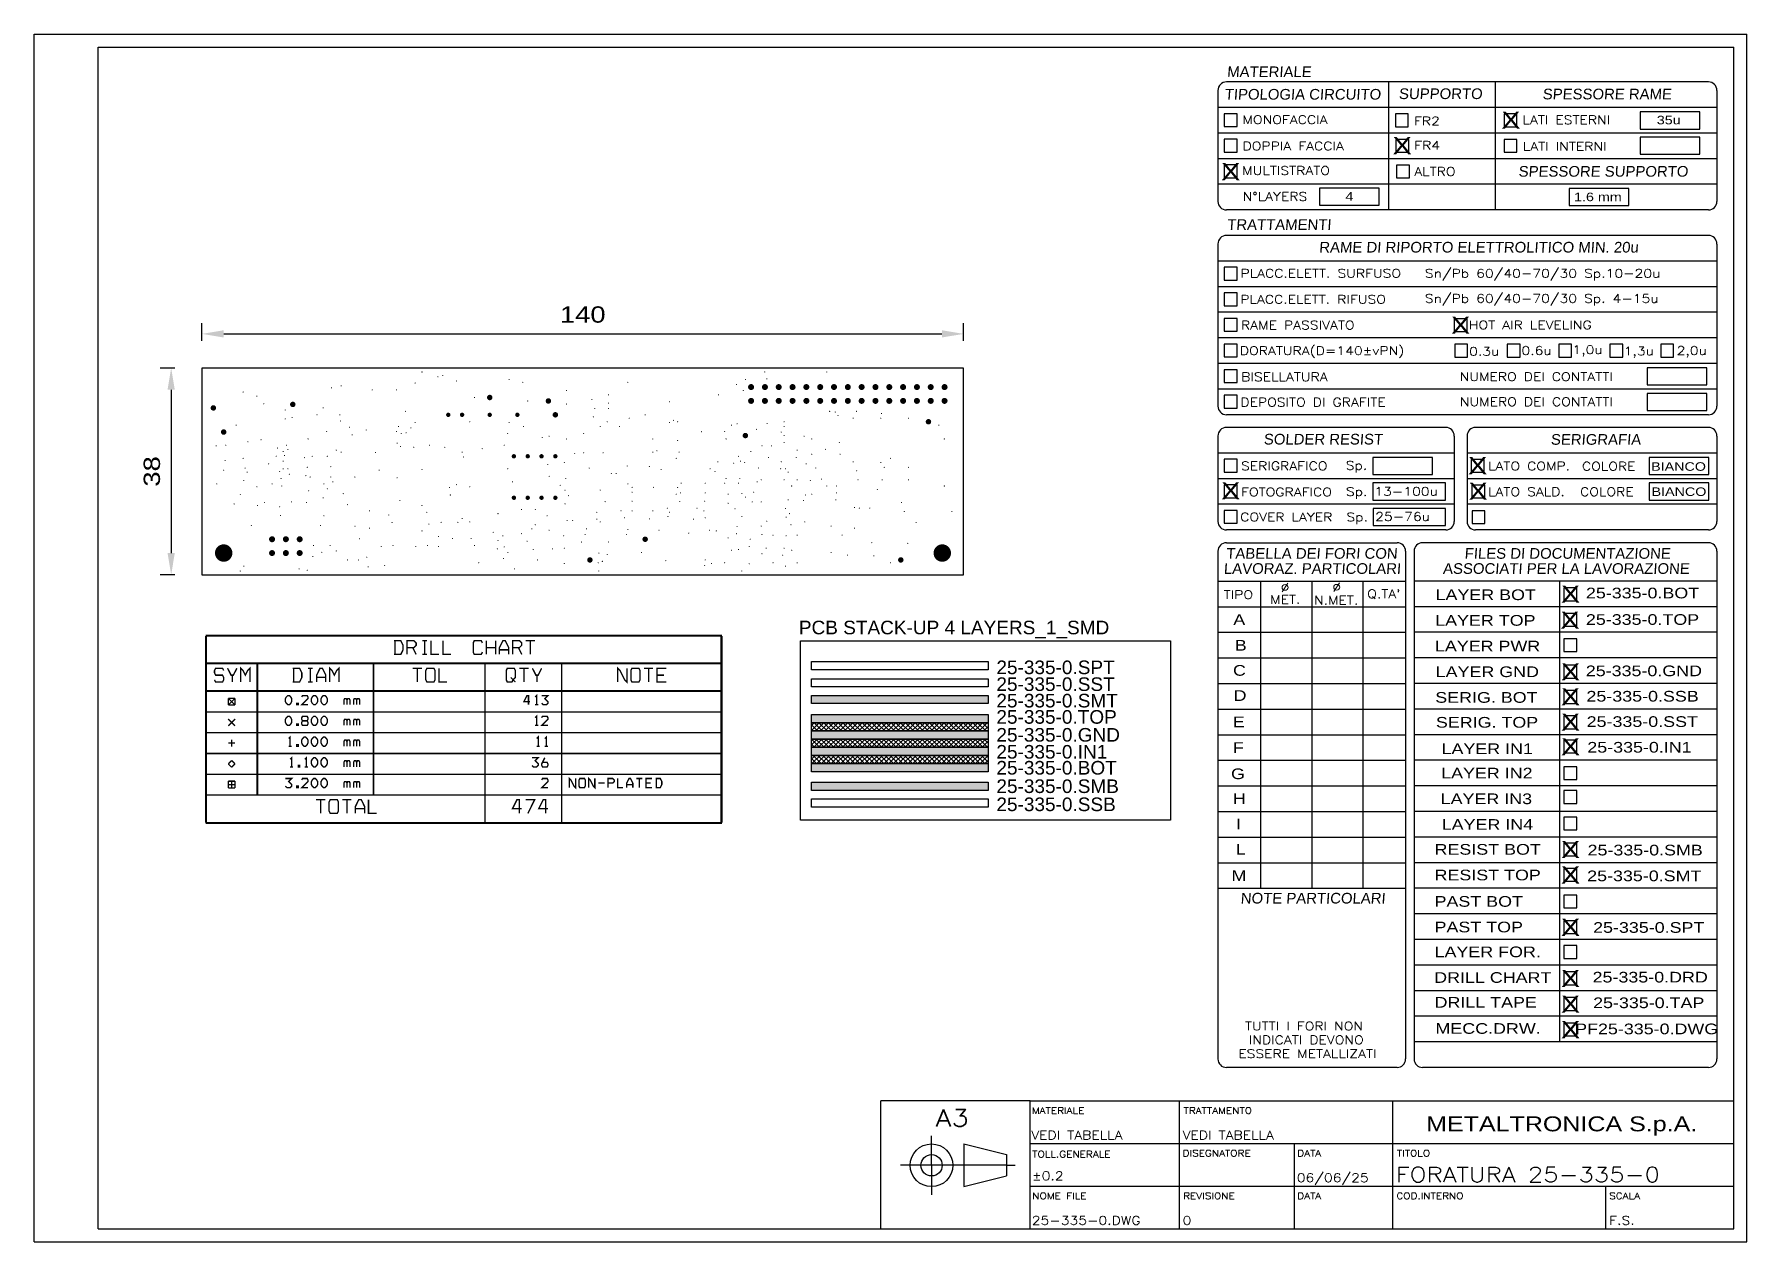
# Paper-space layout 'Layout1' of a CAD drawing. Extents: x 0 to 402, y 0 to 283.
# The model-space entities are those that its viewports show. They can reach past a viewport. Long polylines and large blocks are cut down to what shows.
import ezdxf
from ezdxf.enums import TextEntityAlignment as Align

# ---------------------------------------------------------------- set-up
doc = ezdxf.new("R2010")
doc.units = 0
doc.header["$LTSCALE"] = 10
doc.header["$MEASUREMENT"] = 0
doc.layers.get('0').update_dxf_attribs({"linetype": 'CONTINUOUS'})
doc.layers.get('Defpoints').update_dxf_attribs({"linetype": 'CONTINUOUS'})
for name, color, linetype in [('25-335-0_DRD', 7, 'CONTINUOUS'), ('ATTRIBUTI', 7, 'CONTINUOUS'), ('CARTIGLIO', 7, 'CONTINUOUS'), ('OGGETTO', 7, 'CONTINUOUS'), ('QUOTE', 6, 'CONTINUOUS'), ('TABELLA', 7, 'CONTINUOUS'), ('THRUHOLE_NPT', 8, 'CONTINUOUS'), ('THRUHOLE_TAP', 15, 'CONTINUOUS'), ('VIEWPORT', 7, 'CONTINUOUS')]:
    doc.layers.add(name, color=color, linetype=linetype)
doc.layers.get('VIEWPORT').off()
doc.styles.add('ROMANS', font='romans', dxfattribs={"height": 4})
doc.styles.add('STILE25', font='arial.ttf', dxfattribs={"width": 1.2, "height": 2.5})
doc.styles.add('STILE3', font='arial.ttf', dxfattribs={"width": 1.2, "height": 3})
doc.styles.add('STILE35', font='arial.ttf', dxfattribs={"width": 1.2, "height": 3.5})
doc.styles.add('STYLE4', font='arial.ttf', dxfattribs={"width": 1.2, "height": 4})
doc.dimstyles.new('QUOTE', dxfattribs={"dimscale": 0, "dimtxt": 3, "dimasz": 4, "dimexe": 2, "dimexo": 5, "dimgap": 2, "dimtad": 1, "dimdec": 1, "dimzin": 13, "dimdsep": 46, "dimtxsty": 'STILE3', "dimcen": 0, "dimclrt": 7, "dimadec": 0, "dimazin": 0, "dimtfac": 0.666667, "dimtdec": 1, "dimtofl": 0, "dimtmove": 2, "dimatfit": 3, "dimfxl": 0, "dimtolj": 1, "dimtzin": 13, "dimarcsym": 0})

psp = doc.layouts.get("Layout1")

msp = doc.modelspace()

# ---------------------------------------------------------------- texts
at = {"layer": 'OGGETTO', "style": 'STILE25'}
for s, p in [('PCB STACK-UP 4 LAYERS_1_SMD', (626.23, 713.93)), ('25-335-0.SPT', (662.54, 706.61)), ('25-335-0.SST', (662.54, 703.52)), ('25-335-0.SMT', (662.54, 700.49)), ('25-335-0.TOP', (662.54, 697.5)), ('25-335-0.GND', (662.54, 694.21)), ('25-335-0.IN1', (662.54, 691.09)), ('25-335-0.BOT', (662.54, 688.16)), ('25-335-0.SMB', (662.54, 684.77)), ('25-335-0.SSB', (662.54, 681.44))]:
    msp.add_text(s, height=2.5, dxfattribs=at).set_placement(p)

# ---------------------------------------------------------------- blocks, each defined once
blk = doc.blocks.new('QD')
at = {"layer": 'ATTRIBUTI', "linetype": 'Continuous'}
blk.add_lwpolyline([(-1.5, 1.5), (-1.5, -1.5), (1.5, -1.5), (1.5, 1.5)], close=True, dxfattribs=at)
blk = doc.blocks.new('TABELLAPCB2')
at = {"layer": 'ATTRIBUTI', "color": 6, "linetype": 'Continuous'}
for p, q in [((116, 239.99), (102, 239.99)), ((102, 239.99), (102, 235.99)), ((116, 235.99), (116, 239.99)), ((102, 235.99), (116, 235.99))]:
    blk.add_line(p, q, dxfattribs=at)
for points in [[(102, 241.91), (116, 241.91), (116, 245.91), (102, 245.91)], [(26.82, 224.03), (40.82, 224.03), (40.82, 228.03), (26.82, 228.03)], [(85.36, 223.98), (99.36, 223.98), (99.36, 227.98), (85.36, 227.98)], [(103.65, 181.96), (117.65, 181.96), (117.65, 185.96), (103.65, 185.96)], [(103.61, 175.96), (117.61, 175.96), (117.61, 179.96), (103.61, 179.96)], [(39.33, 160.95), (53.33, 160.95), (53.33, 164.95), (39.33, 164.95)], [(104.08, 160.96), (118.08, 160.96), (118.08, 164.96), (104.08, 164.96)], [(39.34, 154.96), (56.34, 154.96), (56.34, 158.96), (39.34, 158.96)], [(104.09, 154.96), (118.09, 154.96), (118.09, 158.96), (104.09, 158.96)], [(39.4, 148.96), (56.4, 148.96), (56.4, 152.96), (39.4, 152.96)]]:
    blk.add_lwpolyline(points, close=True, dxfattribs=at)
at = {"layer": 'TABELLA', "color": 1, "linetype": 'Continuous'}
for p, q in [((118, 252.96), (5, 252.96)), ((43, 252.96), (43, 222.96)), ((68, 252.96), (68, 222.96)), ((3, 250.96), (3, 224.96)), ((120, 250.96), (120, 224.96)), ((120, 246.96), (3, 246.96)), ((118, 222.96), (5, 222.96)), ((118, 216.96), (5, 216.96)), ((3, 214.96), (3, 176.96)), ((120, 214.96), (120, 176.96)), ((120, 210.96), (3, 210.96)), ((118, 174.96), (5, 174.96)), ((3, 169.96), (3, 149.96)), ((56.41, 171.96), (5, 171.96)), ((58.41, 169.96), (58.41, 149.96)), ((61.41, 169.96), (61.41, 149.96)), ((118, 171.96), (63.41, 171.96)), ((120, 169.96), (120, 149.96)), ((58.41, 165.96), (3, 165.96)), ((120, 165.96), (61.41, 165.96)), ((56.41, 147.96), (5, 147.96)), ((5, 144.96), (45, 144.96)), ((118, 144.96), (51, 144.96)), ((118, 147.96), (63.41, 147.96)), ((3, 142.96), (3, 111.96)), ((47, 142.96), (47, 23.96)), ((49, 142.96), (49, 23.96)), ((120, 142.96), (120, 23.96)), ((3, 135.96), (47, 135.96)), ((120, 135.96), (49, 135.96)), ((3, 111.96), (3, 108.96)), ((3, 108.96), (3, 66.96)), ((3, 66.96), (3, 63.96)), ((3, 63.96), (47, 63.96)), ((3, 63.96), (3, 23.96)), ((45, 21.96), (5, 21.96)), ((118, 21.96), (51, 21.96))]:
    blk.add_line(p, q, dxfattribs=at)
at = {"layer": 'TABELLA', "color": 6, "linetype": 'Continuous'}
for p, q in [((120, 240.96), (3, 240.96)), ((120, 234.96), (3, 234.96)), ((120, 228.96), (3, 228.96)), ((120, 204.96), (3, 204.96)), ((120, 198.96), (3, 198.96)), ((120, 192.96), (3, 192.96)), ((120, 186.96), (3, 186.96)), ((120, 180.96), (3, 180.96)), ((58.41, 159.96), (3, 159.96)), ((120, 159.96), (61.41, 159.96)), ((58.41, 153.96), (3, 153.96)), ((120, 153.96), (61.41, 153.96)), ((13, 135.96), (13, 63.96)), ((25, 135.96), (25, 63.96)), ((37, 135.96), (37, 63.96)), ((83.05, 135.96), (83.05, 27.96)), ((3, 129.96), (47, 129.96)), ((120, 129.96), (49, 129.96)), ((3, 123.96), (47, 123.96)), ((120, 123.96), (49, 123.96)), ((3, 117.96), (47, 117.96)), ((120, 117.96), (49, 117.96)), ((3, 111.96), (47, 111.96)), ((120, 111.96), (49, 111.96)), ((3, 105.96), (47, 105.96)), ((120, 105.96), (49, 105.96)), ((3, 99.96), (47, 99.96)), ((120, 99.96), (49, 99.96)), ((3, 93.96), (47, 93.96)), ((120, 93.96), (49, 93.96)), ((3, 87.96), (47, 87.96)), ((120, 87.96), (49, 87.96)), ((3, 81.96), (47, 81.96)), ((120, 81.96), (49, 81.96)), ((3, 75.96), (47, 75.96)), ((120, 75.96), (49, 75.96)), ((3, 69.96), (47, 69.96)), ((120, 69.96), (49, 69.96)), ((120, 63.96), (49, 63.96)), ((120, 57.96), (49, 57.96)), ((120, 51.96), (49, 51.96)), ((120, 45.96), (49, 45.96)), ((120, 39.96), (49, 39.96)), ((120, 33.96), (49, 33.96)), ((120, 27.96), (49, 27.96))]:
    blk.add_line(p, q, dxfattribs=at)
at = {"layer": 'TABELLA', "color": 1, "linetype": 'Continuous'}
for centre, start, end in [((5, 250.96), 90, 180), ((118, 250.96), 0, 90), ((5, 224.96), 180, 270), ((118, 224.96), 270, 0), ((5, 214.96), 90, 180), ((118, 214.96), 0, 90), ((5, 176.96), 180, 270), ((118, 176.96), 270, 0), ((5, 169.96), 90, 180), ((56.41, 169.96), 0, 90), ((63.41, 169.96), 90, 180), ((118, 169.96), 0, 90), ((5, 149.96), 180, 270), ((56.41, 149.96), 270, 0), ((63.41, 149.96), 180, 270), ((118, 149.96), 270, 0), ((5, 142.96), 90, 180), ((45, 142.96), 0, 90), ((51, 142.96), 90, 180), ((118, 142.96), 0, 90), ((5, 23.96), 180, 270), ((45, 23.96), 270, 0), ((51, 23.96), 180, 270), ((118, 23.96), 270, 0)]:
    blk.add_arc(centre, 2, start, end, dxfattribs=at)
at = {"layer": 'TABELLA', "linetype": 'Continuous'}
for p in [(6, 244), (46.11, 243.96), (71.62, 243.96), (6, 238), (46.25, 237.96), (71.62, 237.96), (6, 232), (46.4, 231.96), (6, 208), (6, 202), (6, 196), (59.91, 195.96), (6, 190), (60.05, 189.96), (72.34, 189.96), (84.42, 189.96), (96.42, 189.96), (108.34, 189.96), (6, 184), (6, 178), (6, 163), (63.9, 162.96), (6, 157), (64.05, 156.96), (6, 151), (64.11, 150.96), (85.62, 132.85), (85.62, 126.9), (85.62, 120.96), (85.62, 114.74), (85.62, 108.8), (85.62, 102.85), (85.62, 97.18), (85.62, 90.93), (85.62, 85.36), (85.62, 79.15), (85.62, 73.07), (85.62, 67.12), (85.62, 60.86), (85.62, 54.86), (85.62, 49.03), (85.62, 42.85), (85.62, 36.85), (85.62, 30.87)]:
    blk.add_blockref('QD', p, dxfattribs=at)
at = {"layer": 'ATTRIBUTI', "linetype": 'Continuous', "width": 1.2, "flags": 8}
for tag, height, style, p in [('X', 4, 'STYLE4', (6.1, 244.01)), ('X', 4, 'STYLE4', (71.7, 244.01)), ('VAL', 2, 'STILE25', (108.7, 244.01)), ('X', 4, 'STYLE4', (6, 237.91)), ('X', 4, 'STYLE4', (46.2, 238.01)), ('VAL', 2, 'STILE25', (92.09, 226)), ('X', 4, 'STYLE4', (6, 208.01)), ('X', 4, 'STYLE4', (6, 163.01)), ('X', 4, 'STYLE4', (63.9, 163.01)), ('VAL', 2, 'STILE25', (46.4, 163.01)), ('COL', 2, 'STILE25', (111, 162.81))]:
    blk.add_attdef(tag, text='', height=height, dxfattribs=dict(at, style=style)).set_placement(p, align=Align.MIDDLE_CENTER)
at = {"layer": 'ATTRIBUTI', "linetype": 'Continuous', "width": 1.2}
for tag, height, style, p in [('X', 4, 'STYLE4', (46.1, 244.01)), ('X', 4, 'STYLE4', (71.6, 238.01)), ('VAL', 2, 'STILE25', (108.96, 238.08)), ('X', 4, 'STYLE4', (6, 231.91)), ('X', 4, 'STYLE4', (46.4, 232.01)), ('X', 4, 'STYLE4', (6, 202.01)), ('X', 4, 'STYLE4', (6, 196.01)), ('X', 4, 'STYLE4', (59.9, 195.91)), ('X', 4, 'STYLE4', (6, 190.01)), ('X', 4, 'STYLE4', (60, 189.91)), ('X', 4, 'STYLE4', (72.3, 189.91)), ('X', 4, 'STYLE4', (84.4, 189.91)), ('X', 4, 'STYLE4', (96.4, 190.01)), ('X', 4, 'STYLE4', (108.3, 190.01)), ('X', 4, 'STYLE4', (6, 184.01)), ('NUM', 2, 'STILE25', (110.99, 183.91)), ('X', 4, 'STYLE4', (6, 178.01)), ('NUM', 2, 'STILE25', (111.02, 178.01)), ('X', 4, 'STYLE4', (6, 157.11)), ('X', 4, 'STYLE4', (64, 157.01)), ('BIANCO', 2, 'STILE25', (111.1, 156.91)), ('X', 4, 'STYLE4', (6, 151.01)), ('X', 4, 'STYLE4', (85.68, 132.91)), ('CSXXXR1.BOT', 2.5, 'STILE25', (102.56, 133.16)), ('X', 4, 'STYLE4', (85.54, 126.83)), ('DIA', 2.5, 'STILE25', (19.2, 127.01)), ('DIA', 2.5, 'STILE25', (31.1, 126.91)), ('QTA', 2.5, 'STILE25', (42.1, 126.91)), ('CSXXXR1.TOP', 2.5, 'STILE25', (102.56, 126.94)), ('DIA', 2.5, 'STILE25', (19.2, 120.91)), ('DIA', 2.5, 'STILE25', (31.1, 121.01)), ('QTA', 2.5, 'STILE25', (42.1, 120.91)), ('X', 4, 'STYLE4', (85.68, 120.88)), ('CSXXXR1.PWR', 2.5, 'STILE25', (103.25, 121)), ('X', 4, 'STYLE4', (85.68, 114.67)), ('DIA', 2.5, 'STILE25', (19.1, 114.91)), ('DIA', 2.5, 'STILE25', (31.1, 114.81)), ('QTA', 2.5, 'STILE25', (42, 114.91)), ('CSXXXR1.GND', 2.5, 'STILE25', (102.89, 114.92)), ('DIA', 2.5, 'STILE25', (19.1, 108.91)), ('DIA', 2.5, 'STILE25', (31.2, 108.91)), ('QTA', 2.5, 'STILE25', (42.1, 108.91)), ('X', 4, 'STYLE4', (85.68, 108.86)), ('CSXXXR1.SSB', 2.5, 'STILE25', (102.57, 108.97)), ('X', 4, 'STYLE4', (85.68, 102.91)), ('DIA', 2.5, 'STILE25', (19, 102.91)), ('DIA', 2.5, 'STILE25', (31.3, 103.11)), ('QTA', 2.5, 'STILE25', (42.3, 102.91)), ('CSXXXR1.SST', 2.5, 'STILE25', (102.5, 103.03)), ('DIA', 2.5, 'STILE25', (19.1, 96.91)), ('DIA', 2.5, 'STILE25', (31.3, 97.11)), ('QTA', 2.5, 'STILE25', (42.2, 97.21)), ('X', 4, 'STYLE4', (85.68, 97.13)), ('CSXXXR1.IN1', 2.5, 'STILE25', (101.84, 97.01)), ('X', 4, 'STYLE4', (85.68, 90.99)), ('CSXXXR1.IN2', 2.5, 'STILE25', (101.79, 91.24)), ('DIA', 2.5, 'STILE25', (19.2, 90.91)), ('DIA', 2.5, 'STILE25', (31.3, 91.01)), ('QTA', 2.5, 'STILE25', (42, 90.91)), ('DIA', 2.5, 'STILE25', (19.2, 84.91)), ('DIA', 2.5, 'STILE25', (31.4, 85.11)), ('QTA', 2.5, 'STILE25', (42, 84.91)), ('X', 4, 'STYLE4', (85.68, 85.58)), ('CSXXXR1.IN3', 2.5, 'STILE25', (101.63, 84.93)), ('X', 4, 'STYLE4', (85.68, 79.23)), ('DIA', 2.5, 'STILE25', (19.1, 78.91)), ('DIA', 2.5, 'STILE25', (31.4, 79.01)), ('QTA', 2.5, 'STILE25', (42.1, 79.01)), ('CSXXXR1.IN4', 2.5, 'STILE25', (101.78, 78.94)), ('DIA', 2.5, 'STILE25', (19.1, 72.91)), ('DIA', 2.5, 'STILE25', (31.3, 73.01)), ('QTA', 2.5, 'STILE25', (41.9, 73.01)), ('X', 4, 'STYLE4', (85.68, 73.02)), ('CSXXXR1.SMB', 2.5, 'STILE25', (103.19, 72.9)), ('DIA', 2.5, 'STILE25', (31.3, 67.11)), ('X', 4, 'STYLE4', (85.68, 67.07)), ('DIA', 2.5, 'STILE25', (19.1, 66.91)), ('QTA', 2.5, 'STILE25', (42, 66.91)), ('CSXXXR1.SMT', 2.5, 'STILE25', (102.97, 66.87)), ('X', 4, 'STYLE4', (85.68, 60.81)), ('CSXXXR1.SPB', 2.5, 'STILE25', (102.72, 60.95)), ('X', 4, 'STYLE4', (85.68, 54.81)), ('CSXXXR1.SMT', 2.5, 'STILE25', (104.02, 54.77)), ('X', 4, 'STYLE4', (85.68, 48.99)), ('CSXXXR1.DRL', 2.5, 'STILE25', (104.09, 48.95)), ('X', 4, 'STYLE4', (85.68, 42.8)), ('CSXXXR1.DRD', 2.5, 'STILE25', (104.36, 43.13)), ('X', 4, 'STYLE4', (85.68, 36.8)), ('CSXXXR1.TAP', 2.5, 'STILE25', (104.02, 37.12)), ('X', 4, 'STYLE4', (85.68, 30.82)), ('CSXXXR1.DWG', 2.5, 'STILE25', (103.53, 31))]:
    blk.add_attdef(tag, text='', height=height, dxfattribs=dict(at, style=style)).set_placement(p, align=Align.MIDDLE_CENTER)
at = {"layer": 'TABELLA', "linetype": 'Continuous', "style": 'STILE25', "oblique": 4}
for s, p in [('MATERIALE', (5.12, 254.07)), ('TIPOLOGIA CIRCUITO', (4.54, 248.8)), ('SUPPORTO', (45.4, 248.93)), ('SPESSORE RAME', (79.1, 248.86)), ('SPESSORE SUPPORTO', (73.45, 230.74)), ('TRATTAMENTI', (5.12, 218.26)), ('RAME DI RIPORTO ELETTROLITICO MIN. 20u', (26.7, 212.96)), ('SOLDER RESIST', (13.71, 167.97)), ('SERIGRAFIA', (81.02, 167.91)), ('TABELLA DEI FORI CON', (4.9, 141.19)), ('FILES DI DOCUMENTAZIONE', (60.8, 141.19)), ('LAVORAZ. PARTICOLARI', (4.35, 137.65)), ('ASSOCIATI PER LA LAVORAZIONE', (55.73, 137.65)), ('NOTE PARTICOLARI', (8.3, 60.39))]:
    blk.add_text(s, height=2.5, dxfattribs=at).set_placement(p)
at = {"layer": 'TABELLA', "linetype": 'Continuous', "width": 1.2}
for s, height, style, p in [('MONOFACCIA', 2, 'ROMANS', (8.75, 243.1)), ('LATI ESTERNI', 2, 'ROMANS', (74.41, 243.06)), ('FR2', 2, 'ROMANS', (48.96, 242.8)), ('DOPPIA FACCIA', 2, 'ROMANS', (8.78, 236.93)), ('FR4', 2, 'ROMANS', (49.03, 237.1)), ('LATI INTERNI', 2, 'ROMANS', (74.49, 236.85)), ('MULTISTRATO', 2, 'ROMANS', (8.7, 231.18)), ('ALTRO', 2, 'ROMANS', (49.05, 230.96)), ('N°LAYERS', 2, 'ROMANS', (8.83, 225.09)), ('PLACC.ELETT. SURFUSO ', 2, 'ROMANS', (8.29, 207.08)), ('Sn/Pb 60/40-70/30 Sp.10-20u', 2, 'ROMANS', (51.52, 207.08)), ('PLACC.ELETT. RIFUSO ', 2, 'ROMANS', (8.24, 200.99)), ('Sn/Pb 60/40-70/30 Sp. 4-15u', 2, 'ROMANS', (51.52, 201.2)), ('RAME PASSIVATO', 2, 'ROMANS', (8.41, 194.95)), ('HOT AIR LEVELING', 2, 'ROMANS', (61.84, 194.99)), ('DORATURA(D=140%%PvPN)', 2, 'ROMANS', (8.15, 188.96)), ('0.3u', 2, 'ROMANS', (61.89, 188.8)), ('0.6u', 2, 'ROMANS', (74.17, 188.99)), ('1,0u', 2, 'ROMANS', (86.13, 189.19)), ('1,3u', 2, 'ROMANS', (98.14, 188.87)), ('2,0u', 2, 'ROMANS', (110.56, 188.99)), ('BISELLATURA', 2, 'ROMANS', (8.47, 182.83)), ('NUMERO DEI CONTATTI', 2, 'ROMANS', (59.68, 182.87)), ('DEPOSITO DI GRAFITE', 2, 'ROMANS', (8.27, 176.89)), ('NUMERO DEI CONTATTI', 2, 'ROMANS', (59.72, 176.99)), ('SERIGRAFICO ', 2, 'ROMANS', (8.42, 161.95)), ('Sp.', 2, 'ROMANS', (32.98, 162.07)), ('LATO COMP.', 2, 'ROMANS', (66.34, 161.92)), ('COLORE', 2, 'ROMANS', (88.35, 161.87)), ('FOTOGRAFICO ', 2, 'ROMANS', (8.44, 155.84)), ('Sp.', 2, 'ROMANS', (33.02, 155.93)), ('13-100u', 2, 'ROMANS', (39.67, 155.98)), ('LATO SALD.', 2, 'ROMANS', (66.34, 155.9)), ('COLORE', 2, 'ROMANS', (87.91, 155.9)), ('COVER LAYER ', 2, 'ROMANS', (8.23, 149.97)), ('Sp.', 2, 'ROMANS', (33.12, 149.98)), ('25-76u', 2, 'ROMANS', (39.88, 150.08)), ('TIPO', 2, 'ROMANS', (4.34, 131.78)), ('MET.', 2, 'ROMANS', (15.25, 130.65)), ('%%C', 2, 'ROMANS', (17.72, 133.47)), ('%%C', 2, 'ROMANS', (29.85, 133.53)), ("Q.TA'", 2, 'ROMANS', (38.01, 131.96)), ('LAYER BOT', 2.5, 'STILE25', (54.03, 131.51)), ('N.MET.', 2, 'ROMANS', (25.51, 130.47)), ('A', 2.5, 'STILE25', (6.61, 125.68)), ('LAYER TOP', 2.5, 'STILE25', (53.95, 125.5)), ('B', 2.5, 'STILE25', (6.96, 119.66)), ('LAYER PWR', 2.5, 'STILE25', (53.89, 119.48)), ('C', 2.5, 'STILE25', (6.54, 113.78)), ('LAYER GND', 2.5, 'STILE25', (54.06, 113.46)), ('D', 2.5, 'STILE25', (6.68, 107.88)), ('SERIG. BOT', 2.5, 'STILE25', (53.96, 107.44)), ('E', 2.5, 'STILE25', (6.49, 101.71)), ('SERIG. TOP', 2.5, 'STILE25', (54.11, 101.61)), ('F', 2.5, 'STILE25', (6.51, 95.68)), ('LAYER IN1', 2.5, 'STILE25', (55.44, 95.41)), ('G', 2.5, 'STILE25', (6.08, 89.54)), ('LAYER IN2', 2.5, 'STILE25', (55.35, 89.7)), ('H', 2.5, 'STILE25', (6.49, 83.72)), ('LAYER IN3', 2.5, 'STILE25', (55.23, 83.68)), ('I', 2.5, 'STILE25', (7.23, 77.79)), ('LAYER IN4', 2.5, 'STILE25', (55.48, 77.66)), ('L', 2.5, 'STILE25', (7.2, 71.87)), ('RESIST BOT', 2.5, 'STILE25', (53.8, 71.83)), ('RESIST TOP', 2.5, 'STILE25', (53.8, 65.82)), ('M', 2.5, 'STILE25', (6.2, 65.65)), ('PAST BOT', 2.5, 'STILE25', (53.8, 59.63)), ('PAST TOP', 2.5, 'STILE25', (53.8, 53.63)), ('LAYER FOR.', 2.5, 'STILE25', (53.8, 47.81)), ('DRILL CHART', 2.5, 'STILE25', (53.71, 41.8)), ('DRILL TAPE', 2.5, 'STILE25', (53.8, 35.98)), ('TUTTI I FORI NON', 2, 'ROMANS', (9.36, 30.67)), ('MECC.DRW.', 2.5, 'STILE25', (54.01, 29.85)), ('INDICATI DEVONO', 2, 'ROMANS', (10.24, 27.43)), ('ESSERE METALLIZATI', 2, 'ROMANS', (7.78, 24.19))]:
    blk.add_text(s, height=height, dxfattribs=dict(at, style=style)).set_placement(p)
at = {"layer": 'TABELLA', "linetype": 'Continuous', "style": 'STILE25', "width": 1.2}
blk.add_attdef('NUM', text='', height=2, dxfattribs=at).set_placement((33.83, 226.12), align=Align.MIDDLE_CENTER)
blk = doc.blocks.new('A3METALTRONICA')
at = {"layer": 'CARTIGLIO', "color": 6, "linetype": 'Continuous'}
for p, q in [((0, 283), (401.5, 283)), ((0, 0), (0, 283)), ((401.5, 0), (401.5, 283)), ((233.5, 3), (233.5, 33)), ((268.5, 3), (268.5, 33)), ((318.5, 3), (318.5, 33)), ((233.5, 23), (398.5, 23)), ((295.5, 3), (295.5, 23)), ((233.5, 13), (398.5, 13)), ((368.5, 3), (368.5, 13)), ((0, 0), (401.5, 0))]:
    blk.add_line(p, q, dxfattribs=at)
at = {"layer": 'CARTIGLIO', "color": 1, "linetype": 'Continuous'}
for p, q in [((15, 280), (398.5, 280)), ((15, 3), (15, 280)), ((398.5, 3), (398.5, 280)), ((198.5, 3), (198.5, 33)), ((233.5, 33), (198.5, 33)), ((233.5, 33), (398.5, 33)), ((15, 3), (398.5, 3))]:
    blk.add_line(p, q, dxfattribs=at)
at = {"layer": 'CARTIGLIO', "color": 6}
for p, q in [((210.37, 17.91), (210.37, 24.81)), ((227.92, 17.91), (203.08, 17.91)), ((210.37, 17.91), (210.37, 11)), ((227.92, 17.91), (230, 17.91))]:
    blk.add_line(p, q, dxfattribs=at)
at = {"layer": 'CARTIGLIO', "color": 1}
for p, q in [((217.92, 22.91), (227.92, 20.41)), ((217.92, 22.91), (217.92, 12.91)), ((227.92, 20.41), (227.92, 15.41)), ((217.92, 12.91), (227.92, 15.41))]:
    blk.add_line(p, q, dxfattribs=at)
for radius in [5, 2.5]:
    blk.add_circle((210.37, 17.91), radius, dxfattribs=at)
at = {"layer": 'CARTIGLIO', "color": 1, "linetype": 'Continuous', "style": 'ROMANS', "width": 1.2}
blk.add_text('A3', height=4, dxfattribs=at).set_placement((211.32, 27.03))
at = {"layer": 'CARTIGLIO', "color": 0, "linetype": 'Continuous', "style": 'ROMANS', "width": 1.2}
for s, p in [('MATERIALE', (233.87, 30)), ('TRATTAMENTO', (269.45, 30)), ('TOLL.GENERALE', (233.99, 19.77)), ('DISEGNATORE', (269.23, 20)), ('DATA', (296.11, 20)), ('TITOLO', (319.47, 20)), ('NOME FILE', (233.99, 10)), ('REVISIONE', (269.35, 10)), ('DATA', (296.11, 10)), ('COD.INTERNO', (319.35, 10)), ('SCALA', (369.23, 10))]:
    blk.add_text(s, height=1.5, dxfattribs=at).set_placement(p)
at = {"layer": 'CARTIGLIO', "linetype": 'Continuous', "style": 'STILE35', "width": 1.2}
blk.add_text('METALTRONICA S.p.A.', height=3.5, dxfattribs=at).set_placement((326.33, 25.88))
at = {"layer": 'CARTIGLIO', "color": 0, "linetype": 'Continuous', "style": 'ROMANS', "width": 1.2}
for tag, p, height in [('MATERIALE', (233.75, 24), 2), ('TRATTAMENTO', (269.23, 24), 2), ('TITOLO', (319.23, 14), 3.5), ('DISEGNATORE', (269.23, 14), 2), ('DATADIS', (295.99, 14), 2), ('NOMEFILE', (233.87, 4), 2), ('REVISIONE', (269.23, 4), 2), ('DATAREV', (295.99, 4), 2), ('CODICE', (319.35, 4), 2), ('SCALA', (369.25, 4), 2)]:
    blk.add_attdef(tag, p, '', height=height, dxfattribs=at)
at = {"layer": 'CARTIGLIO', "color": 0, "linetype": 'Continuous', "style": 'ROMANS', "width": 1.2, "flags": 8}
blk.add_attdef('TOLLERANZA', text='', height=2, dxfattribs=at).set_placement((233.93, 13.85), align=Align.BOTTOM_LEFT)
blk = doc.blocks.new('ROUND_1')
at = {"const_width": 1.6002}
blk.add_lwpolyline([(-0.8001, 0, 1), (0.8001, 0, 1)], format="xyb", close=True, dxfattribs=at)
blk = doc.blocks.new('ROUND_23')
at = {"const_width": 0.10033}
blk.add_lwpolyline([(-0.050164, 0, 1), (0.050164, 0, 1)], format="xyb", close=True, dxfattribs=at)
blk = doc.blocks.new('ROUND_60')
at = {"const_width": 0.50038}
blk.add_lwpolyline([(-0.25019, 0, 1), (0.25019, 0, 1)], format="xyb", close=True, dxfattribs=at)
blk = doc.blocks.new('ROUND_65')
at = {"const_width": 0.54991}
blk.add_lwpolyline([(-0.274954, 0, 1), (0.274954, 0, 1)], format="xyb", close=True, dxfattribs=at)
blk = doc.blocks.new('ROUND_66')
at = {"const_width": 0.40005}
blk.add_lwpolyline([(-0.200024, 0, 1), (0.200024, 0, 1)], format="xyb", close=True, dxfattribs=at)
blk = doc.blocks.new('*D69')
at = {"layer": 'Defpoints', "color": 0, "transparency": 16777216}
for p in [(656.51, 769.13), (516.51, 762.86), (656.51, 762.86)]:
    blk.add_point(p, dxfattribs=at)
at = {"layer": 'QUOTE', "color": 0, "lineweight": -2, "transparency": 16777216}
for p, q in [((516.51, 767.86), (516.51, 771.13)), ((520.51, 769.13), (652.51, 769.13)), ((656.51, 767.86), (656.51, 771.13))]:
    blk.add_line(p, q, dxfattribs=at)
at = {"layer": 'QUOTE', "color": 0, "transparency": 16777216}
for points in [[(520.51, 769.8), (520.51, 768.47), (516.51, 769.13)], [(652.51, 769.8), (652.51, 768.47), (656.51, 769.13)]]:
    blk.add_solid(points, dxfattribs=at)
at = {"layer": 'QUOTE', "color": 7, "transparency": 16777216, "insert": (586.51, 772.67), "char_height": 3, "attachment_point": 5, "style": 'STILE3'}
blk.add_mtext('\\A1;140', dxfattribs=at)
blk = doc.blocks.new('*D70')
at = {"layer": 'Defpoints', "color": 0, "transparency": 16777216}
for p in [(516.51, 762.86), (510.86, 724.86), (516.51, 724.86)]:
    blk.add_point(p, dxfattribs=at)
at = {"layer": 'QUOTE', "color": 0, "lineweight": -2, "transparency": 16777216}
for p, q in [((511.51, 762.86), (508.86, 762.86)), ((510.86, 758.86), (510.86, 728.86)), ((511.51, 724.86), (508.86, 724.86))]:
    blk.add_line(p, q, dxfattribs=at)
at = {"layer": 'QUOTE', "color": 0, "transparency": 16777216}
for points in [[(510.19, 758.86), (511.52, 758.86), (510.86, 762.86)], [(510.19, 728.86), (511.52, 728.86), (510.86, 724.86)]]:
    blk.add_solid(points, dxfattribs=at)
at = {"layer": 'QUOTE', "color": 7, "transparency": 16777216, "insert": (507.32, 743.86), "char_height": 3, "attachment_point": 5, "rotation": 90, "style": 'STILE3'}
blk.add_mtext('\\A1;38', dxfattribs=at)

# ---------------------------------------------------------------- dimensions: what is measured, and where the dimension line sits
at = {"layer": 'QUOTE'}
dim = msp.add_linear_dim(base=(656.51, 769.13), p1=(516.51, 762.86), p2=(656.51, 762.86), dimstyle='QUOTE', override={"dimscale": 1}, dxfattribs=at)
dim.commit()
dim.dimension.update_dxf_attribs({"geometry": '*D69', "text_midpoint": (586.51, 772.67)})
dim = msp.add_linear_dim(base=(510.86, 724.86), p1=(516.51, 762.86), p2=(516.51, 724.86), angle=90, dimstyle='QUOTE', override={"dimscale": 1}, dxfattribs=at)
dim.commit()
dim.dimension.update_dxf_attribs({"geometry": '*D70', "text_midpoint": (507.32, 743.86)})

# ---------------------------------------------------------------- hatches: boundary and pattern name
at = {"layer": 'OGGETTO'}
h = msp.add_hatch(color=3, dxfattribs=at)
h.paths.add_polyline_path([(628.54, 701.2), (661.04, 701.2), (661.04, 702.7), (628.54, 702.7)])
h.paths.add_polyline_path([(661.04, 685.24), (661.04, 686.74), (628.54, 686.74), (628.54, 685.24)])
h = msp.add_hatch(color=1, dxfattribs=at)
h.paths.add_polyline_path([(628.54, 699.18), (628.54, 697.68), (661.04, 697.68), (661.04, 699.18)])
h.paths.add_polyline_path([(661.04, 694.68), (661.04, 696.18), (628.54, 696.18), (628.54, 694.68)])
h.paths.add_polyline_path([(661.04, 691.68), (661.04, 693.18), (628.54, 693.18), (628.54, 691.68)])
h.paths.add_polyline_path([(661.04, 688.68), (661.04, 690.18), (628.54, 690.18), (628.54, 688.68)])
h = msp.add_hatch(dxfattribs=at)
h.set_pattern_fill('ANSI37', color=256, scale=5, style=0)
h.set_pattern_definition([(45, (568.0523, 438.6902), (-0.4419417, 0.4419417), []), (135, (568.0523, 438.6902), (-0.4419417, -0.4419417), [])])
h.paths.add_polyline_path([(661.04, 697.68), (628.54, 697.68), (628.54, 696.18), (661.04, 696.18)])
h.paths.add_polyline_path([(661.04, 694.68), (628.54, 694.68), (628.54, 693.18), (661.04, 693.18)])
h.paths.add_polyline_path([(661.04, 691.68), (628.54, 691.68), (628.54, 690.18), (661.04, 690.18)])

# ---------------------------------------------------------------- linework, layer by layer
at = {"layer": '25-335-0_DRD'}
for p, q in [((516.51, 762.86), (516.51, 724.86)), ((656.51, 762.86), (516.51, 762.86)), ((656.51, 724.86), (656.51, 762.86)), ((516.51, 724.86), (656.51, 724.86))]:
    msp.add_line(p, q, dxfattribs=at)
at = {"layer": '25-335-0_DRD', "const_width": 0.254}
for points in [[(612.08, 713.75), (517.21, 713.75)], [(517.21, 679.33), (517.21, 713.62)], [(611.95, 713.62), (517.34, 713.62)], [(517.34, 679.33), (517.34, 713.62)], [(551.79, 710.23), (553.06, 710.23), (553.48, 711.08), (553.48, 711.93), (553.06, 712.77), (551.79, 712.77)], [(552, 710.23), (552, 712.77)], [(554.2, 711.5), (555.47, 711.5), (555.89, 711.93), (555.89, 712.35), (555.47, 712.77), (554.2, 712.77), (554.2, 710.23)], [(555.26, 711.5), (555.89, 710.23)], [(557.88, 712.77), (557.04, 712.77)], [(557.46, 710.23), (557.46, 712.77)], [(560.08, 710.23), (558.6, 710.23), (558.6, 712.77)], [(562.29, 710.23), (560.8, 710.23), (560.8, 712.77)], [(568.07, 710.66), (567.85, 710.23), (566.58, 710.23), (566.37, 710.66), (566.37, 712.35), (566.58, 712.77), (567.85, 712.77), (568.07, 712.35)], [(568.78, 710.23), (568.78, 712.77)], [(570.48, 711.5), (568.78, 711.5)], [(570.48, 710.23), (570.48, 712.77)], [(572.89, 710.23), (572.89, 711.5), (572.26, 712.77), (571.83, 712.77), (571.2, 711.5), (571.2, 710.23)], [(573.61, 711.5), (574.88, 711.5), (575.3, 711.93), (575.3, 712.35), (574.88, 712.77), (573.61, 712.77), (573.61, 710.23)], [(574.67, 711.5), (575.3, 710.23)], [(577.72, 712.77), (576.02, 712.77)], [(576.87, 710.23), (576.87, 712.77)], [(611.95, 679.33), (611.95, 713.62)], [(612.08, 679.33), (612.08, 713.62)], [(611.95, 708.67), (517.34, 708.67)], [(611.95, 708.54), (517.34, 708.54)], [(526.61, 684.41), (526.61, 708.54)], [(526.74, 684.41), (526.74, 708.54)], [(548.05, 684.41), (548.05, 708.54)], [(557.88, 710.23), (557.04, 710.23)], [(568.54, 679.33), (568.54, 708.54)], [(572.89, 711.08), (571.2, 711.08)], [(582.64, 679.33), (582.64, 708.54)], [(520.51, 707.27), (520.3, 707.69), (519.03, 707.69), (518.82, 707.27), (518.82, 706.85), (519.03, 706.42), (520.3, 706.42), (520.51, 706), (520.51, 705.58), (520.3, 705.15), (519.03, 705.15), (518.82, 705.58)], [(522.93, 707.69), (522.29, 706.42), (521.87, 706.42), (521.23, 707.69)], [(522.08, 705.15), (522.08, 706.42)], [(525.34, 705.15), (525.34, 707.69), (524.92, 707.27), (524.49, 706.42), (524.07, 707.27), (523.65, 707.69), (523.65, 705.15)], [(533.18, 705.15), (534.45, 705.15), (534.87, 706), (534.87, 706.85), (534.45, 707.69), (533.18, 707.69)], [(533.39, 705.15), (533.39, 707.69)], [(536.86, 707.69), (536.02, 707.69)], [(536.86, 705.15), (536.02, 705.15)], [(536.44, 705.15), (536.44, 707.69)], [(539.28, 705.15), (539.28, 706.42), (538.64, 707.69), (538.22, 707.69), (537.59, 706.42), (537.59, 705.15)], [(539.28, 706), (537.59, 706)], [(541.69, 705.15), (541.69, 707.69), (541.27, 707.27), (540.84, 706.42), (540.42, 707.27), (540, 707.69), (540, 705.15)], [(556.94, 707.69), (555.25, 707.69)], [(556.09, 705.15), (556.09, 707.69)], [(557.87, 705.15), (557.66, 705.58), (557.66, 707.27), (557.87, 707.69), (559.14, 707.69), (559.36, 707.27), (559.36, 705.58), (559.14, 705.15), (557.87, 705.15)], [(561.56, 705.15), (560.07, 705.15), (560.07, 707.69)], [(572.44, 705.58), (572.65, 705.15), (573.49, 705.15), (573.71, 705.58), (574.13, 706), (574.13, 707.27), (573.92, 707.69), (572.65, 707.69), (572.44, 707.27), (572.44, 705.58)], [(573.28, 706), (574.13, 705.15)], [(576.54, 707.69), (574.85, 707.69)], [(575.7, 705.15), (575.7, 707.69)], [(578.95, 707.69), (578.32, 706.42), (577.9, 706.42), (577.26, 707.69)], [(578.11, 705.15), (578.11, 706.42)], [(594.63, 707.69), (594.63, 705.15), (594.2, 705.58), (593.36, 707.27), (592.93, 707.69), (592.93, 705.15)], [(595.56, 705.15), (595.35, 705.58), (595.35, 707.27), (595.56, 707.69), (596.83, 707.69), (597.04, 707.27), (597.04, 705.58), (596.83, 705.15), (595.56, 705.15)], [(599.45, 707.69), (597.76, 707.69)], [(598.61, 705.15), (598.61, 707.69)], [(601.87, 705.15), (600.17, 705.15), (600.17, 707.69), (601.87, 707.69)], [(601.44, 706.42), (600.17, 706.42)], [(611.95, 703.59), (517.34, 703.59)], [(611.95, 703.46), (517.34, 703.46)], [(521.34, 702.19), (521.34, 700.92)], [(522.61, 702.19), (521.34, 702.19)], [(522.61, 702.19), (521.34, 700.92)], [(522.61, 700.92), (521.34, 702.19)], [(522.61, 700.92), (522.61, 702.19)], [(532.29, 700.99), (532.01, 701.27), (531.86, 701.56), (531.86, 702.12), (532.01, 702.4), (532.29, 702.68), (532.57, 702.68), (532.85, 702.4), (533, 702.12), (533, 701.56), (532.85, 701.27), (532.57, 700.99), (532.29, 700.99)], [(535.99, 700.99), (534.86, 700.99), (535.99, 702.12), (535.99, 702.4), (535.85, 702.68), (535, 702.68), (534.86, 702.4)], [(537.06, 700.99), (536.78, 701.27), (536.64, 701.56), (536.64, 702.12), (536.78, 702.4), (537.06, 702.68), (537.34, 702.68), (537.62, 702.4), (537.77, 702.12), (537.77, 701.56), (537.62, 701.27), (537.34, 700.99), (537.06, 700.99)], [(538.84, 700.99), (538.56, 701.27), (538.41, 701.56), (538.41, 702.12), (538.56, 702.4), (538.84, 702.68), (539.12, 702.68), (539.4, 702.4), (539.54, 702.12), (539.54, 701.56), (539.4, 701.27), (539.12, 700.99), (538.84, 700.99)], [(543.73, 700.99), (543.73, 701.84), (543.59, 702.12), (543.31, 702.12), (543.17, 701.84), (543.03, 702.12), (542.75, 702.12), (542.6, 701.84), (542.6, 700.99)], [(543.17, 700.99), (543.17, 701.84)], [(545.51, 700.99), (545.51, 701.84), (545.37, 702.12), (545.09, 702.12), (544.95, 701.84), (544.81, 702.12), (544.52, 702.12), (544.38, 701.84), (544.38, 700.99)], [(544.95, 700.99), (544.95, 701.84)], [(576.82, 701.56), (575.7, 701.56), (576.26, 702.68), (576.54, 702.68), (576.54, 700.99)], [(578.04, 700.99), (578.04, 702.68), (577.76, 702.4)], [(578.97, 701.27), (579.25, 700.99), (579.82, 700.99), (580.1, 701.27), (580.1, 701.56), (579.53, 702.12), (580.1, 702.68), (578.97, 702.68)], [(611.95, 699.65), (517.34, 699.65)], [(521.34, 700.92), (522.61, 700.92)], [(532.29, 697.18), (532.01, 697.46), (531.86, 697.75), (531.86, 698.31), (532.01, 698.59), (532.29, 698.87), (532.57, 698.87), (532.85, 698.59), (533, 698.31), (533, 697.75), (532.85, 697.46), (532.57, 697.18), (532.29, 697.18)], [(533.93, 700.99), (534.21, 700.99), (534.21, 701.27), (533.93, 701.27), (533.93, 700.99)], [(535.85, 698.03), (535.99, 698.31), (535.99, 698.59), (535.85, 698.87), (535, 698.87), (534.86, 698.59), (534.86, 698.31), (535, 698.03), (535.85, 698.03), (535.99, 697.75), (535.99, 697.46), (535.85, 697.18), (535, 697.18), (534.86, 697.46), (534.86, 697.75), (535, 698.03)], [(537.06, 697.18), (536.78, 697.46), (536.64, 697.75), (536.64, 698.31), (536.78, 698.59), (537.06, 698.87), (537.34, 698.87), (537.62, 698.59), (537.77, 698.31), (537.77, 697.75), (537.62, 697.46), (537.34, 697.18), (537.06, 697.18)], [(538.84, 697.18), (538.56, 697.46), (538.41, 697.75), (538.41, 698.31), (538.56, 698.59), (538.84, 698.87), (539.12, 698.87), (539.4, 698.59), (539.54, 698.31), (539.54, 697.75), (539.4, 697.46), (539.12, 697.18), (538.84, 697.18)], [(578.32, 700.99), (577.76, 700.99)], [(578.04, 697.18), (578.04, 698.87), (577.76, 698.59)], [(580.1, 697.18), (578.97, 697.18), (580.1, 698.31), (580.1, 698.59), (579.96, 698.87), (579.11, 698.87), (578.97, 698.59)], [(611.95, 695.84), (517.34, 695.84)], [(522.61, 698.38), (521.34, 697.11)], [(522.61, 697.11), (521.34, 698.38)], [(533.93, 697.18), (534.21, 697.18), (534.21, 697.46), (533.93, 697.46), (533.93, 697.18)], [(543.73, 697.18), (543.73, 698.03), (543.59, 698.31), (543.31, 698.31), (543.17, 698.03), (543.03, 698.31), (542.75, 698.31), (542.6, 698.03), (542.6, 697.18)], [(543.17, 697.18), (543.17, 698.03)], [(545.51, 697.18), (545.51, 698.03), (545.37, 698.31), (545.09, 698.31), (544.95, 698.03), (544.81, 698.31), (544.52, 698.31), (544.38, 698.03), (544.38, 697.18)], [(544.95, 697.18), (544.95, 698.03)], [(578.32, 697.18), (577.76, 697.18)], [(522.61, 693.94), (521.34, 693.94)], [(521.97, 694.57), (521.97, 693.3)], [(532.71, 693.37), (532.71, 695.06), (532.43, 694.78)], [(533, 693.37), (532.43, 693.37)], [(533.93, 693.37), (534.21, 693.37), (534.21, 693.65), (533.93, 693.65), (533.93, 693.37)], [(535.28, 693.37), (535, 693.65), (534.86, 693.94), (534.86, 694.5), (535, 694.78), (535.28, 695.06), (535.56, 695.06), (535.85, 694.78), (535.99, 694.5), (535.99, 693.94), (535.85, 693.65), (535.56, 693.37), (535.28, 693.37)], [(537.06, 693.37), (536.78, 693.65), (536.64, 693.94), (536.64, 694.5), (536.78, 694.78), (537.06, 695.06), (537.34, 695.06), (537.62, 694.78), (537.77, 694.5), (537.77, 693.94), (537.62, 693.65), (537.34, 693.37), (537.06, 693.37)], [(538.84, 693.37), (538.56, 693.65), (538.41, 693.94), (538.41, 694.5), (538.56, 694.78), (538.84, 695.06), (539.12, 695.06), (539.4, 694.78), (539.54, 694.5), (539.54, 693.94), (539.4, 693.65), (539.12, 693.37), (538.84, 693.37)], [(543.73, 693.37), (543.73, 694.22), (543.59, 694.5), (543.31, 694.5), (543.17, 694.22), (543.03, 694.5), (542.75, 694.5), (542.6, 694.22), (542.6, 693.37)], [(543.17, 693.37), (543.17, 694.22)], [(545.51, 693.37), (545.51, 694.22), (545.37, 694.5), (545.09, 694.5), (544.95, 694.22), (544.81, 694.5), (544.52, 694.5), (544.38, 694.22), (544.38, 693.37)], [(544.95, 693.37), (544.95, 694.22)], [(578.32, 693.37), (578.32, 695.06), (578.04, 694.78)], [(578.6, 693.37), (578.04, 693.37)], [(579.82, 693.37), (579.82, 695.06), (579.53, 694.78)], [(580.1, 693.37), (579.53, 693.37)], [(611.95, 692.03), (517.34, 692.03)], [(521.97, 690.76), (521.34, 690.13)], [(521.34, 690.13), (521.97, 689.49)], [(522.61, 690.13), (521.97, 690.76)], [(521.97, 689.49), (522.61, 690.13)], [(533, 689.56), (533, 691.25), (532.71, 690.97)], [(533.28, 689.56), (532.71, 689.56)], [(534.21, 689.56), (534.49, 689.56), (534.49, 689.84), (534.21, 689.84), (534.21, 689.56)], [(535.7, 689.56), (535.7, 691.25), (535.42, 690.97)], [(535.99, 689.56), (535.42, 689.56)], [(537.06, 689.56), (536.78, 689.84), (536.64, 690.13), (536.64, 690.69), (536.78, 690.97), (537.06, 691.25), (537.34, 691.25), (537.62, 690.97), (537.77, 690.69), (537.77, 690.13), (537.62, 689.84), (537.34, 689.56), (537.06, 689.56)], [(538.84, 689.56), (538.56, 689.84), (538.41, 690.13), (538.41, 690.69), (538.56, 690.97), (538.84, 691.25), (539.12, 691.25), (539.4, 690.97), (539.54, 690.69), (539.54, 690.13), (539.4, 689.84), (539.12, 689.56), (538.84, 689.56)], [(543.73, 689.56), (543.73, 690.41), (543.59, 690.69), (543.31, 690.69), (543.17, 690.41), (543.03, 690.69), (542.75, 690.69), (542.6, 690.41), (542.6, 689.56)], [(543.17, 689.56), (543.17, 690.41)], [(545.51, 689.56), (545.51, 690.41), (545.37, 690.69), (545.09, 690.69), (544.95, 690.41), (544.81, 690.69), (544.52, 690.69), (544.38, 690.41), (544.38, 689.56)], [(544.95, 689.56), (544.95, 690.41)], [(577.19, 689.84), (577.47, 689.56), (578.04, 689.56), (578.32, 689.84), (578.32, 690.13), (577.76, 690.69), (578.32, 691.25), (577.19, 691.25)], [(579.11, 690.41), (579.96, 690.41), (580.1, 690.13), (580.1, 689.84), (579.96, 689.56), (579.11, 689.56), (578.97, 689.84), (578.97, 690.13), (579.53, 691.25)], [(611.95, 688.22), (517.34, 688.22)], [(521.34, 686.95), (521.34, 685.68)], [(522.61, 686.95), (521.34, 686.95)], [(522.61, 686.32), (521.34, 686.32)], [(521.97, 686.95), (521.97, 685.68)], [(522.61, 685.68), (522.61, 686.95)], [(531.86, 686.03), (532.15, 685.75), (532.71, 685.75), (533, 686.03), (533, 686.32), (532.43, 686.88), (533, 687.44), (531.86, 687.44)], [(535.99, 685.75), (534.86, 685.75), (535.99, 686.88), (535.99, 687.16), (535.85, 687.44), (535, 687.44), (534.86, 687.16)], [(537.06, 685.75), (536.78, 686.03), (536.64, 686.32), (536.64, 686.88), (536.78, 687.16), (537.06, 687.44), (537.34, 687.44), (537.62, 687.16), (537.77, 686.88), (537.77, 686.32), (537.62, 686.03), (537.34, 685.75), (537.06, 685.75)], [(538.84, 685.75), (538.56, 686.03), (538.41, 686.32), (538.41, 686.88), (538.56, 687.16), (538.84, 687.44), (539.12, 687.44), (539.4, 687.16), (539.54, 686.88), (539.54, 686.32), (539.4, 686.03), (539.12, 685.75), (538.84, 685.75)], [(543.73, 685.75), (543.73, 686.6), (543.59, 686.88), (543.31, 686.88), (543.17, 686.6), (543.03, 686.88), (542.75, 686.88), (542.6, 686.6), (542.6, 685.75)], [(543.17, 685.75), (543.17, 686.6)], [(545.51, 685.75), (545.51, 686.6), (545.37, 686.88), (545.09, 686.88), (544.95, 686.6), (544.81, 686.88), (544.52, 686.88), (544.38, 686.6), (544.38, 685.75)], [(544.95, 685.75), (544.95, 686.6)], [(580.1, 685.75), (578.97, 685.75), (580.1, 686.88), (580.1, 687.16), (579.96, 687.44), (579.11, 687.44), (578.97, 687.16)], [(585.18, 687.44), (585.18, 685.75), (584.9, 686.03), (584.33, 687.16), (584.05, 687.44), (584.05, 685.75)], [(585.97, 685.75), (585.83, 686.03), (585.83, 687.16), (585.97, 687.44), (586.82, 687.44), (586.96, 687.16), (586.96, 686.03), (586.82, 685.75), (585.97, 685.75)], [(588.73, 687.44), (588.73, 685.75), (588.45, 686.03), (587.89, 687.16), (587.61, 687.44), (587.61, 685.75)], [(590.51, 686.6), (589.38, 686.6)], [(591.16, 686.6), (592.01, 686.6), (592.29, 686.88), (592.29, 687.16), (592.01, 687.44), (591.16, 687.44), (591.16, 685.75)], [(593.93, 685.75), (592.94, 685.75), (592.94, 687.44)], [(595.71, 685.75), (595.71, 686.6), (595.28, 687.44), (595, 687.44), (594.58, 686.6), (594.58, 685.75)], [(595.71, 686.32), (594.58, 686.32)], [(597.48, 687.44), (596.35, 687.44)], [(596.92, 685.75), (596.92, 687.44)], [(599.26, 685.75), (598.13, 685.75), (598.13, 687.44), (599.26, 687.44)], [(598.98, 686.6), (598.13, 686.6)], [(599.91, 685.75), (600.75, 685.75), (601.04, 686.32), (601.04, 686.88), (600.75, 687.44), (599.91, 687.44)], [(600.05, 685.75), (600.05, 687.44)], [(611.95, 684.41), (517.34, 684.41)], [(521.34, 685.68), (522.61, 685.68)], [(533.93, 685.75), (534.21, 685.75), (534.21, 686.03), (533.93, 686.03), (533.93, 685.75)], [(539.17, 683.56), (537.48, 683.56)], [(538.32, 681.02), (538.32, 683.56)], [(540.1, 681.02), (539.89, 681.45), (539.89, 683.14), (540.1, 683.56), (541.37, 683.56), (541.59, 683.14), (541.59, 681.45), (541.37, 681.02), (540.1, 681.02)], [(544, 683.56), (542.3, 683.56)], [(543.15, 681.02), (543.15, 683.56)], [(546.41, 681.02), (546.41, 682.29), (545.78, 683.56), (545.35, 683.56), (544.72, 682.29), (544.72, 681.02)], [(548.61, 681.02), (547.13, 681.02), (547.13, 683.56)], [(575.27, 681.87), (573.58, 681.87), (574.43, 683.56), (574.85, 683.56), (574.85, 681.02)], [(576.41, 681.02), (577.68, 683.56), (575.99, 683.56)], [(580.1, 681.87), (578.41, 681.87), (579.25, 683.56), (579.68, 683.56), (579.68, 681.02)], [(546.41, 681.87), (544.72, 681.87)], [(612.08, 679.2), (517.21, 679.2)], [(611.95, 679.33), (517.34, 679.33)]]:
    msp.add_lwpolyline(points, dxfattribs=at)
at = {"layer": 'OGGETTO'}
for points in [[(626.52, 712.75), (694.52, 712.75), (694.52, 679.76), (626.52, 679.76)], [(628.54, 708.91), (661.04, 708.91), (661.04, 707.41), (628.54, 707.41)], [(628.54, 705.76), (661.04, 705.76), (661.04, 704.26), (628.54, 704.26)], [(628.54, 702.7), (661.04, 702.7), (661.04, 701.2), (628.54, 701.2)], [(628.54, 699.18), (661.04, 699.18), (661.04, 697.68), (628.54, 697.68)], [(628.54, 697.68), (661.04, 697.68), (661.04, 696.18), (628.54, 696.18)], [(628.54, 696.18), (661.04, 696.18), (661.04, 694.68), (628.54, 694.68)], [(628.54, 694.68), (661.04, 694.68), (661.04, 693.18), (628.54, 693.18)], [(628.54, 693.18), (661.04, 693.18), (661.04, 691.68), (628.54, 691.68)], [(628.54, 691.68), (661.04, 691.68), (661.04, 690.18), (628.54, 690.18)], [(628.54, 690.18), (661.04, 690.18), (661.04, 688.68), (628.54, 688.68)], [(628.54, 686.74), (661.04, 686.74), (661.04, 685.24), (628.54, 685.24)], [(628.54, 683.67), (661.04, 683.67), (661.04, 682.17), (628.54, 682.17)]]:
    msp.add_lwpolyline(points, close=True, dxfattribs=at)

# ---------------------------------------------------------------- block references
at = {"layer": 'THRUHOLE_NPT'}
for p in [(520.51, 728.86), (652.59, 728.86)]:
    msp.add_blockref('ROUND_1', p, dxfattribs=at)
at = {"layer": 'THRUHOLE_TAP'}
for name, p in [('ROUND_23', (556.96, 762.13)), ('ROUND_23', (619.95, 762.13)), ('ROUND_23', (631.38, 762.13)), ('ROUND_23', (540.33, 759.21)), ('ROUND_23', (542.1, 759.59)), ('ROUND_23', (547.82, 758.83)), ('ROUND_23', (552.26, 758.83)), ('ROUND_23', (555.69, 760.1)), ('ROUND_23', (559.88, 761.25)), ('ROUND_23', (560.77, 761.5)), ('ROUND_23', (563.31, 760.48)), ('ROUND_23', (572.96, 760.74)), ('ROUND_23', (575.5, 760.23)), ('ROUND_23', (583.51, 758.71)), ('ROUND_23', (594.81, 760.23)), ('ROUND_23', (614.75, 759.85)), ('ROUND_23', (616.02, 758.71)), ('ROUND_23', (616.4, 760.74)), ('ROUND_65', (617.45, 759.36)), ('ROUND_65', (619.99, 759.36)), ('ROUND_23', (620.34, 760.86)), ('ROUND_65', (622.53, 759.36)), ('ROUND_65', (625.07, 759.36)), ('ROUND_65', (627.61, 759.36)), ('ROUND_65', (630.15, 759.36)), ('ROUND_65', (632.69, 759.36)), ('ROUND_65', (635.23, 759.36)), ('ROUND_65', (637.77, 759.36)), ('ROUND_65', (640.31, 759.36)), ('ROUND_65', (642.85, 759.36)), ('ROUND_65', (645.39, 759.36)), ('ROUND_65', (647.93, 759.36)), ('ROUND_65', (650.47, 759.36)), ('ROUND_65', (653.01, 759.36)), ('ROUND_60', (518.61, 755.53)), ('ROUND_23', (524.07, 758.45)), ('ROUND_23', (526.61, 757.69)), ('ROUND_23', (527.88, 756.29)), ('ROUND_60', (533.21, 756.17)), ('ROUND_23', (538.8, 755.53)), ('ROUND_23', (566.61, 757.44)), ('ROUND_60', (569.41, 757.44)), ('ROUND_23', (576.39, 756.8)), ('ROUND_60', (580.2, 756.8)), ('ROUND_23', (583.51, 756.24)), ('ROUND_23', (588.2, 757.05)), ('ROUND_23', (588.71, 755.4)), ('ROUND_23', (591.25, 757.94)), ('ROUND_23', (591.25, 756.42)), ('ROUND_23', (591.25, 755.4)), ('ROUND_23', (602.43, 756.67)), ('ROUND_23', (611.45, 757.94)), ('ROUND_65', (617.45, 756.82)), ('ROUND_65', (619.99, 756.82)), ('ROUND_65', (622.53, 756.82)), ('ROUND_65', (625.07, 756.82)), ('ROUND_65', (627.61, 756.82)), ('ROUND_65', (630.15, 756.82)), ('ROUND_65', (632.69, 756.82)), ('ROUND_65', (635.23, 756.82)), ('ROUND_65', (637.77, 756.82)), ('ROUND_65', (640.31, 756.82)), ('ROUND_65', (642.85, 756.82)), ('ROUND_65', (645.39, 756.82)), ('ROUND_65', (647.93, 756.82)), ('ROUND_65', (650.47, 756.82)), ('ROUND_65', (653.01, 756.82)), ('ROUND_23', (522.8, 752.36)), ('ROUND_23', (531.82, 755.15)), ('ROUND_23', (531.82, 753.5)), ('ROUND_23', (533.09, 753.75)), ('ROUND_23', (537.66, 754.26)), ('ROUND_23', (541.85, 754.26)), ('ROUND_23', (541.98, 753.12)), ('ROUND_23', (553.91, 754.9)), ('ROUND_23', (555.69, 752.86)), ('ROUND_66', (561.79, 754.26)), ('ROUND_66', (564.33, 754.26)), ('ROUND_23', (565.73, 752.99)), ('ROUND_66', (569.41, 754.26)), ('ROUND_23', (572.96, 752.86)), ('ROUND_66', (574.49, 754.26)), ('ROUND_60', (581.47, 754.26)), ('ROUND_23', (588.46, 753.88)), ('ROUND_23', (591, 752.99)), ('ROUND_23', (595.06, 753.63)), ('ROUND_23', (597.98, 754.26)), ('ROUND_23', (602.43, 752.86)), ('ROUND_23', (603.19, 753.24)), ('ROUND_23', (603.95, 752.99)), ('ROUND_23', (613.86, 752.36)), ('ROUND_23', (614.87, 752.61)), ('ROUND_23', (620.39, 752.66)), ('ROUND_23', (623.51, 752.99)), ('ROUND_23', (631.89, 754.9)), ('ROUND_23', (632.91, 754.77)), ('ROUND_23', (633.42, 754.13)), ('ROUND_23', (636.21, 753.63)), ('ROUND_23', (636.85, 754.9)), ('ROUND_23', (641.29, 753.63)), ('ROUND_23', (641.42, 754.51)), ('ROUND_23', (646.37, 753.63)), ('ROUND_60', (650.05, 752.99)), ('ROUND_23', (651.96, 752.36)), ('ROUND_60', (520.51, 751.09)), ('ROUND_23', (524.96, 749.31)), ('ROUND_23', (527.37, 749.69)), ('ROUND_23', (536.01, 749.82)), ('ROUND_23', (539.44, 751.21)), ('ROUND_23', (543.63, 751.97)), ('ROUND_23', (544.14, 750.58)), ('ROUND_23', (546.68, 751.47)), ('ROUND_23', (552.26, 751.21)), ('ROUND_23', (552.39, 749.05)), ('ROUND_23', (552.64, 752.1)), ('ROUND_23', (553.15, 750.83)), ('ROUND_23', (554.04, 750.96)), ('ROUND_23', (554.93, 751.85)), ('ROUND_23', (572.71, 750.83)), ('ROUND_23', (575.63, 752.1)), ('ROUND_23', (579.06, 750.07)), ('ROUND_23', (580.33, 750.32)), ('ROUND_23', (583.51, 749.82)), ('ROUND_23', (586.68, 750.83)), ('ROUND_23', (589.73, 752.1)), ('ROUND_23', (593.28, 752.1)), ('ROUND_23', (599.38, 749.82)), ('ROUND_23', (603.95, 749.56)), ('ROUND_23', (608.35, 751.16)), ('ROUND_23', (612.59, 751.21)), ('ROUND_23', (612.84, 749.82)), ('ROUND_60', (616.4, 750.45)), ('ROUND_23', (618.43, 751.59)), ('ROUND_23', (623, 751.09)), ('ROUND_23', (623.51, 752.1)), ('ROUND_23', (623.51, 750.45)), ('ROUND_23', (623.51, 749.18)), ('ROUND_23', (627.19, 750.32)), ('ROUND_23', (628.59, 749.82)), ('ROUND_23', (633.67, 749.18)), ('ROUND_23', (652.97, 749.82)), ('ROUND_23', (519.12, 748.55)), ('ROUND_23', (520.89, 748.67)), ('ROUND_23', (524.07, 746.26)), ('ROUND_23', (530.17, 746.64)), ('ROUND_23', (530.42, 748.16)), ('ROUND_23', (531.44, 747.53)), ('ROUND_23', (531.69, 746.77)), ('ROUND_23', (532.07, 748.67)), ('ROUND_23', (532.32, 747.91)), ('ROUND_23', (535.37, 746.39)), ('ROUND_23', (536.77, 746.64)), ('ROUND_23', (539.56, 746.64)), ('ROUND_23', (541.21, 747.78)), ('ROUND_23', (542.1, 747.4)), ('ROUND_23', (548.4, 747.35)), ('ROUND_23', (553.03, 748.42)), ('ROUND_23', (555.44, 748.29)), ('ROUND_23', (558.36, 748.67)), ('ROUND_23', (561.15, 748.29)), ('ROUND_23', (564.33, 747.4)), ('ROUND_23', (564.58, 746.51)), ('ROUND_23', (568.01, 748.04)), ('ROUND_23', (572.08, 748.67)), ('ROUND_66', (573.85, 746.64)), ('ROUND_66', (576.39, 746.64)), ('ROUND_66', (578.93, 746.64)), ('ROUND_66', (581.47, 746.64)), ('ROUND_23', (585.03, 747.15)), ('ROUND_23', (586.68, 747.28)), ('ROUND_23', (590.24, 747.28)), ('ROUND_23', (599.38, 747.4)), ('ROUND_23', (600.14, 747.66)), ('ROUND_23', (603.7, 746.26)), ('ROUND_23', (604.21, 747.4)), ('ROUND_23', (615.13, 746.64)), ('ROUND_23', (617.41, 747.53)), ('ROUND_23', (619.45, 748.55)), ('ROUND_23', (620.67, 746.44)), ('ROUND_23', (621.22, 748.55)), ('ROUND_23', (625.75, 746.44)), ('ROUND_23', (625.92, 747.78)), ('ROUND_23', (628.59, 747.02)), ('ROUND_23', (631.13, 747.91)), ('ROUND_23', (633.8, 747.02)), ('ROUND_23', (643.07, 746.26)), ('ROUND_23', (520.51, 744.1)), ('ROUND_23', (520.77, 745.88)), ('ROUND_23', (524.45, 744.48)), ('ROUND_23', (524.83, 743.72)), ('ROUND_23', (528.77, 745.24)), ('ROUND_23', (530.8, 743.85)), ('ROUND_23', (531.44, 745.75)), ('ROUND_23', (531.44, 744.35)), ('ROUND_23', (532.32, 744.35)), ('ROUND_23', (532.58, 743.34)), ('ROUND_23', (535.63, 743.08)), ('ROUND_23', (535.88, 744.61)), ('ROUND_23', (536.39, 742.83)), ('ROUND_23', (540.2, 744.74)), ('ROUND_23', (540.2, 742.83)), ('ROUND_23', (544.64, 742.83)), ('ROUND_23', (549.09, 744.1)), ('ROUND_23', (556.96, 744.23)), ('ROUND_23', (572.71, 744.35)), ('ROUND_23', (580.08, 745.12)), ('ROUND_23', (580.33, 742.96)), ('ROUND_23', (583.12, 745.5)), ('ROUND_23', (587.7, 744.48)), ('ROUND_23', (591.76, 743.47)), ('ROUND_23', (592.65, 743.47)), ('ROUND_23', (594.68, 744.86)), ('ROUND_23', (598.75, 744.74)), ('ROUND_23', (600.9, 744.23)), ('ROUND_23', (609.92, 744.35)), ('ROUND_23', (610.81, 743.85)), ('ROUND_23', (611.32, 745.62)), ('ROUND_23', (614.24, 745.37)), ('ROUND_23', (615.51, 745.75)), ('ROUND_23', (616.27, 745.5)), ('ROUND_23', (618.81, 744.48)), ('ROUND_23', (622.88, 744.35)), ('ROUND_23', (623, 745.65)), ('ROUND_23', (623.76, 744.35)), ('ROUND_23', (624.27, 743.72)), ('ROUND_23', (627.57, 745.24)), ('ROUND_23', (629.35, 744.48)), ('ROUND_23', (636.21, 745.62)), ('ROUND_23', (636.85, 743.97)), ('ROUND_23', (641.29, 745.5)), ('ROUND_23', (641.93, 744.61)), ('ROUND_23', (646.37, 744.61)), ('ROUND_23', (519.24, 741.56)), ('ROUND_23', (523.56, 739.62)), ('ROUND_23', (524.2, 742.2)), ('ROUND_23', (526.61, 741.05)), ('ROUND_23', (529.4, 741.56)), ('ROUND_23', (531.05, 742.58)), ('ROUND_23', (531.18, 741.18)), ('ROUND_23', (536.13, 740.29)), ('ROUND_23', (538.93, 741.56)), ('ROUND_23', (539.56, 740.67)), ('ROUND_23', (540.58, 741.94)), ('ROUND_23', (542.48, 739.78)), ('ROUND_23', (552.39, 742.7)), ('ROUND_23', (562.04, 740.93)), ('ROUND_23', (563.31, 741.43)), ('ROUND_23', (565.73, 741.05)), ('ROUND_23', (573.6, 741.94)), ('ROUND_23', (582.36, 741.31)), ('ROUND_23', (583.25, 740.42)), ('ROUND_23', (583.38, 742.58)), ('ROUND_23', (589.73, 740.42)), ('ROUND_23', (594.81, 741.56)), ('ROUND_23', (595.57, 740.93)), ('ROUND_23', (595.57, 740.04)), ('ROUND_23', (599.51, 740.93)), ('ROUND_23', (603.7, 739.66)), ('ROUND_23', (603.95, 740.93)), ('ROUND_23', (604.46, 739.91)), ('ROUND_23', (604.59, 741.69)), ('ROUND_23', (609.03, 741.69)), ('ROUND_23', (609.03, 739.91)), ('ROUND_23', (612.59, 741.69)), ('ROUND_23', (612.84, 742.58)), ('ROUND_23', (613.22, 739.68)), ('ROUND_23', (615.13, 741.69)), ('ROUND_23', (615.38, 742.58)), ('ROUND_23', (615.76, 739.78)), ('ROUND_23', (617.92, 740.04)), ('ROUND_23', (618.56, 741.94)), ('ROUND_23', (619.32, 742.32)), ('ROUND_23', (623.51, 742.32)), ('ROUND_23', (624.91, 741.18)), ('ROUND_23', (625.92, 742.32)), ('ROUND_23', (628.34, 742.2)), ('ROUND_23', (628.59, 739.66)), ('ROUND_23', (630.37, 742.45)), ('ROUND_23', (631.38, 741.18)), ('ROUND_23', (633.16, 741.18)), ('ROUND_23', (633.16, 739.91)), ('ROUND_23', (637.1, 742.32)), ('ROUND_23', (640.66, 740.54)), ('ROUND_23', (641.54, 742.32)), ('ROUND_23', (646.37, 742.32)), ('ROUND_23', (652.97, 741.18)), ('ROUND_23', (522.42, 737.88)), ('ROUND_23', (526.74, 737.62)), ('ROUND_23', (528.01, 738.13)), ('ROUND_23', (530.8, 737.37)), ('ROUND_23', (532.96, 738.26)), ('ROUND_23', (535.75, 738.13)), ('ROUND_23', (538.8, 739.02)), ('ROUND_23', (543.25, 737.75)), ('ROUND_23', (547.31, 736.61)), ('ROUND_23', (552.9, 738.51)), ('ROUND_23', (556.96, 737.62)), ('ROUND_23', (562.17, 739.53)), ('ROUND_66', (573.85, 739.02)), ('ROUND_23', (575.25, 736.86)), ('ROUND_66', (576.39, 739.02)), ('ROUND_23', (577.79, 736.86)), ('ROUND_66', (578.93, 739.02)), ('ROUND_66', (581.47, 739.02)), ('ROUND_23', (583.25, 737.88)), ('ROUND_23', (583.89, 739.4)), ('ROUND_23', (590.62, 738.31)), ('ROUND_23', (593.54, 736.61)), ('ROUND_23', (595.57, 738.39)), ('ROUND_23', (595.57, 736.61)), ('ROUND_23', (599.38, 736.61)), ('ROUND_23', (602.05, 737.12)), ('ROUND_23', (604.33, 738.31)), ('ROUND_23', (607.51, 737.12)), ('ROUND_23', (608.78, 736.61)), ('ROUND_23', (608.91, 738.39)), ('ROUND_23', (613.22, 738)), ('ROUND_23', (614.49, 736.99)), ('ROUND_23', (616.4, 739.15)), ('ROUND_23', (617.67, 738.26)), ('ROUND_23', (619.32, 738.26)), ('ROUND_23', (623.76, 737.04)), ('ROUND_23', (624.27, 738.64)), ('ROUND_23', (627.07, 738.51)), ('ROUND_23', (627.45, 739.53)), ('ROUND_23', (633.04, 738.64)), ('ROUND_23', (636.46, 737.24)), ('ROUND_23', (637.35, 737.12)), ('ROUND_23', (639.26, 737.12)), ('ROUND_23', (645.1, 738.13)), ('ROUND_23', (645.61, 736.48)), ('ROUND_23', (654.37, 736.48)), ('ROUND_23', (525.59, 733.94)), ('ROUND_23', (530.93, 735.77)), ('ROUND_23', (538.29, 733.94)), ('ROUND_23', (538.93, 735.72)), ('ROUND_23', (544.64, 733.81)), ('ROUND_23', (547.31, 733.43)), ('ROUND_23', (550.87, 735.85)), ('ROUND_23', (551.45, 734.5)), ('ROUND_23', (557.85, 736.35)), ('ROUND_23', (558.23, 734.19)), ('ROUND_23', (560.47, 734.5)), ('ROUND_23', (563.57, 734.5)), ('ROUND_23', (564.33, 735.21)), ('ROUND_23', (565.73, 734.58)), ('ROUND_23', (570.93, 736.1)), ('ROUND_23', (577.79, 734.07)), ('ROUND_23', (579.95, 735.72)), ('ROUND_23', (583.63, 734.83)), ('ROUND_23', (584.65, 734.83)), ('ROUND_23', (589.09, 736.35)), ('ROUND_23', (589.09, 735.08)), ('ROUND_23', (589.73, 734.58)), ('ROUND_23', (594.17, 735.34)), ('ROUND_23', (598.8, 735.13)), ('ROUND_23', (602.17, 735.59)), ('ROUND_23', (602.43, 736.35)), ('ROUND_23', (606.87, 735.08)), ('ROUND_23', (609.03, 735.34)), ('ROUND_23', (614.87, 733.74)), ('ROUND_23', (615.76, 735.59)), ('ROUND_23', (619.32, 733.81)), ('ROUND_23', (620.34, 734.7)), ('ROUND_23', (623.89, 735.46)), ('ROUND_23', (624.53, 736.1)), ('ROUND_23', (624.78, 734.07)), ('ROUND_23', (627.32, 734.58)), ('ROUND_23', (632.15, 733.81)), ('ROUND_23', (636.46, 733.43)), ('ROUND_23', (647.77, 734.45)), ('ROUND_65', (529.4, 731.4)), ('ROUND_65', (531.94, 731.4)), ('ROUND_65', (534.48, 731.4)), ('ROUND_23', (537.02, 730.26)), ('ROUND_23', (540.07, 730.26)), ('ROUND_23', (545.46, 731.48)), ('ROUND_23', (551.63, 730.26)), ('ROUND_23', (556.96, 732.92)), ('ROUND_23', (557.98, 730.26)), ('ROUND_23', (560.01, 731.91)), ('ROUND_23', (562.55, 731.53)), ('ROUND_23', (565.98, 731.53)), ('ROUND_23', (566.61, 730.26)), ('ROUND_23', (570.04, 732.67)), ('ROUND_23', (570.93, 731.15)), ('ROUND_23', (571.82, 732.04)), ('ROUND_23', (575.25, 732.42)), ('ROUND_23', (576.27, 731.02)), ('ROUND_23', (577.16, 733.31)), ('ROUND_23', (580.33, 733.05)), ('ROUND_23', (583, 732.04)), ('ROUND_23', (586.3, 730.89)), ('ROUND_23', (586.93, 732.29)), ('ROUND_23', (587.19, 733.31)), ('ROUND_23', (591.25, 730.89)), ('ROUND_23', (594.55, 732.29)), ('ROUND_23', (594.81, 733.18)), ('ROUND_60', (597.98, 731.4)), ('ROUND_23', (600.52, 733.05)), ('ROUND_23', (605.98, 732.54)), ('ROUND_23', (609.79, 733.05)), ('ROUND_23', (611.06, 732.92)), ('ROUND_23', (613.22, 731.65)), ('ROUND_23', (614.75, 732.42)), ('ROUND_23', (617.29, 731.4)), ('ROUND_23', (619.45, 732.29)), ('ROUND_23', (621.48, 732.16)), ('ROUND_23', (623.89, 732.04)), ('ROUND_23', (625.92, 732.16)), ('ROUND_23', (634.18, 732.16)), ('ROUND_23', (639.64, 730.77)), ('ROUND_23', (646.24, 730.64)), ('ROUND_65', (529.4, 728.86)), ('ROUND_65', (531.94, 728.86)), ('ROUND_65', (534.48, 728.86)), ('ROUND_23', (536.9, 728.23)), ('ROUND_23', (538.55, 728.99)), ('ROUND_23', (541.21, 729.24)), ('ROUND_23', (543.25, 727.59)), ('ROUND_23', (545.28, 727.59)), ('ROUND_23', (546.8, 728.1)), ('ROUND_23', (549.47, 730.05)), ('ROUND_23', (555.82, 730.05)), ('ROUND_23', (560.01, 730.05)), ('ROUND_23', (567.38, 727.08)), ('ROUND_23', (570.81, 729.62)), ('ROUND_23', (571.95, 727.84)), ('ROUND_23', (572.08, 730)), ('ROUND_23', (572.76, 728.94)), ('ROUND_23', (577.41, 729.5)), ('ROUND_23', (578.17, 727.59)), ('ROUND_23', (580.97, 729.62)), ('ROUND_23', (583.12, 729.75)), ('ROUND_60', (587.82, 727.59)), ('ROUND_23', (589.35, 727.08)), ('ROUND_23', (589.47, 728.86)), ('ROUND_23', (590.11, 727.34)), ('ROUND_23', (591, 728.61)), ('ROUND_23', (597.3, 728.94)), ('ROUND_23', (601.79, 727.46)), ('ROUND_23', (609.03, 727.59)), ('ROUND_23', (612.59, 727.08)), ('ROUND_23', (613.86, 729.37)), ('ROUND_23', (615.13, 729.5)), ('ROUND_23', (617.11, 730.05)), ('ROUND_23', (619.45, 728.73)), ('ROUND_23', (620.21, 729.75)), ('ROUND_23', (621.48, 727.08)), ('ROUND_23', (623.26, 728.48)), ('ROUND_23', (623.51, 729.75)), ('ROUND_23', (624.91, 729.37)), ('ROUND_23', (625.92, 727.08)), ('ROUND_23', (632.15, 728.94)), ('ROUND_23', (635.19, 728.48)), ('ROUND_23', (640.02, 728.35)), ('ROUND_23', (643.07, 727.08)), ('ROUND_60', (644.97, 727.59)), ('ROUND_23', (523.56, 725.56)), ('ROUND_23', (524.2, 726.45)), ('ROUND_23', (534.36, 725.94)), ('ROUND_23', (535.88, 725.69)), ('ROUND_23', (547.06, 726.32)), ('ROUND_23', (550.1, 726.57)), ('ROUND_23', (573.98, 725.94)), ('ROUND_23', (583.12, 726.96)), ('ROUND_23', (589.47, 725.56)), ('ROUND_23', (608.91, 726.57)), ('ROUND_23', (610.18, 726.96)), ('ROUND_23', (615.76, 725.56)), ('ROUND_23', (617.11, 726.9)), ('ROUND_23', (623.76, 726.45))]:
    msp.add_blockref(name, p, dxfattribs=at)

msp.set_redraw_order([(e.dxf.handle, doc.entitydb.next_handle()) for e in msp.query("TEXT MTEXT ATTDEF DIMENSION ARC_DIMENSION")])  # texts and dimensions are drawn at this point

# ---------------------------------------------------------------- block references
at = {"layer": 'OGGETTO'}
ref = psp.add_blockref('A3METALTRONICA', (0, 0), dxfattribs=at)
ref.add_attrib('REVISIONE', '0', (269.23, 4), dxfattribs={"layer": 'CARTIGLIO', "color": 0, "linetype": 'Continuous', "height": 2, "style": 'ROMANS', "width": 1.2})
ref.add_attrib('TRATTAMENTO', 'VEDI TABELLA', (269.23, 24), dxfattribs={"layer": 'CARTIGLIO', "color": 0, "linetype": 'Continuous', "height": 2, "style": 'ROMANS', "width": 1.2})
ref.add_attrib('NOMEFILE', '25-335-0.DWG', (233.87, 4), dxfattribs={"layer": 'CARTIGLIO', "color": 0, "linetype": 'Continuous', "height": 2, "style": 'ROMANS', "width": 1.2})
ref.add_attrib('MATERIALE', 'VEDI TABELLA', (233.75, 24), dxfattribs={"layer": 'CARTIGLIO', "color": 0, "linetype": 'Continuous', "height": 2, "style": 'ROMANS', "width": 1.2})
ref.add_attrib('DATADIS', '06/06/25', (295.99, 14), dxfattribs={"layer": 'CARTIGLIO', "color": 0, "linetype": 'Continuous', "height": 2, "style": 'ROMANS', "width": 1.2})
ref.add_attrib('TITOLO', 'FORATURA 25-335-0', (319.23, 14), dxfattribs={"layer": 'CARTIGLIO', "color": 0, "linetype": 'Continuous', "height": 3.5, "style": 'ROMANS', "width": 1.2})
ref.add_attrib('SCALA', 'F.S.', (369.25, 4), dxfattribs={"layer": 'CARTIGLIO', "color": 0, "linetype": 'Continuous', "height": 2, "style": 'ROMANS', "width": 1.2})
ref.add_attrib('TOLLERANZA', '%%P0.2', dxfattribs={"layer": 'CARTIGLIO', "color": 0, "linetype": 'Continuous', "height": 2, "style": 'ROMANS', "width": 1.2}).set_placement((233.93, 13.85), align=Align.BOTTOM_LEFT)
ref = psp.add_blockref('TABELLAPCB2', (274.51, 18.88), dxfattribs=at)
ref.add_attrib('X', 'X', dxfattribs={"layer": 'ATTRIBUTI', "linetype": 'Continuous', "height": 4, "style": 'STYLE4', "width": 1.2}).set_placement((280.51, 250.79), align=Align.MIDDLE_CENTER)
ref.add_attrib('NUM', '4', dxfattribs={"layer": 'TABELLA', "linetype": 'Continuous', "height": 2, "style": 'STILE25', "width": 1.2}).set_placement((308.34, 245), align=Align.MIDDLE_CENTER)
ref.add_attrib('X', 'X', dxfattribs={"layer": 'ATTRIBUTI', "linetype": 'Continuous', "height": 4, "style": 'STYLE4', "width": 1.2, "flags": 8}).set_placement((320.71, 256.89), align=Align.MIDDLE_CENTER)
ref.add_attrib('X', 'X', dxfattribs={"layer": 'ATTRIBUTI', "linetype": 'Continuous', "height": 4, "style": 'STYLE4', "width": 1.2, "flags": 8}).set_placement((346.21, 262.89), align=Align.MIDDLE_CENTER)
ref.add_attrib('VAL', '35u', dxfattribs={"layer": 'ATTRIBUTI', "linetype": 'Continuous', "height": 2, "style": 'STILE25', "width": 1.2, "flags": 8}).set_placement((383.21, 262.89), align=Align.MIDDLE_CENTER)
ref.add_attrib('VAL', '1.6 mm', dxfattribs={"layer": 'ATTRIBUTI', "linetype": 'Continuous', "height": 2, "style": 'STILE25', "width": 1.2, "flags": 8}).set_placement((366.6, 244.88), align=Align.MIDDLE_CENTER)
ref.add_attrib('X', 'X', dxfattribs={"layer": 'ATTRIBUTI', "linetype": 'Continuous', "height": 4, "style": 'STYLE4', "width": 1.2}).set_placement((334.41, 214.79), align=Align.MIDDLE_CENTER)
ref.add_attrib('X', 'X', dxfattribs={"layer": 'ATTRIBUTI', "linetype": 'Continuous', "height": 4, "style": 'STYLE4', "width": 1.2}).set_placement((280.51, 175.99), align=Align.MIDDLE_CENTER)
ref.add_attrib('X', 'X', dxfattribs={"layer": 'ATTRIBUTI', "linetype": 'Continuous', "height": 4, "style": 'STYLE4', "width": 1.2, "flags": 8}).set_placement((338.41, 181.89), align=Align.MIDDLE_CENTER)
ref.add_attrib('COL', 'BIANCO', dxfattribs={"layer": 'ATTRIBUTI', "linetype": 'Continuous', "height": 2, "style": 'STILE25', "width": 1.2, "flags": 8}).set_placement((385.51, 181.69), align=Align.MIDDLE_CENTER)
ref.add_attrib('X', 'X', dxfattribs={"layer": 'ATTRIBUTI', "linetype": 'Continuous', "height": 4, "style": 'STYLE4', "width": 1.2}).set_placement((338.51, 175.89), align=Align.MIDDLE_CENTER)
ref.add_attrib('BIANCO', 'BIANCO', dxfattribs={"layer": 'ATTRIBUTI', "linetype": 'Continuous', "height": 2, "style": 'STILE25', "width": 1.2}).set_placement((385.61, 175.79), align=Align.MIDDLE_CENTER)
ref.add_attrib('X', 'X', dxfattribs={"layer": 'ATTRIBUTI', "linetype": 'Continuous', "height": 4, "style": 'STYLE4', "width": 1.2}).set_placement((360.18, 151.79), align=Align.MIDDLE_CENTER)
ref.add_attrib('X', 'X', dxfattribs={"layer": 'ATTRIBUTI', "linetype": 'Continuous', "height": 4, "style": 'STYLE4', "width": 1.2}).set_placement((360.05, 145.71), align=Align.MIDDLE_CENTER)
ref.add_attrib('X', 'X', dxfattribs={"layer": 'ATTRIBUTI', "linetype": 'Continuous', "height": 4, "style": 'STYLE4', "width": 1.2}).set_placement((360.18, 133.55), align=Align.MIDDLE_CENTER)
ref.add_attrib('X', 'X', dxfattribs={"layer": 'ATTRIBUTI', "linetype": 'Continuous', "height": 4, "style": 'STYLE4', "width": 1.2}).set_placement((360.18, 127.74), align=Align.MIDDLE_CENTER)
ref.add_attrib('X', 'X', dxfattribs={"layer": 'ATTRIBUTI', "linetype": 'Continuous', "height": 4, "style": 'STYLE4', "width": 1.2}).set_placement((360.18, 121.79), align=Align.MIDDLE_CENTER)
ref.add_attrib('X', 'X', dxfattribs={"layer": 'ATTRIBUTI', "linetype": 'Continuous', "height": 4, "style": 'STYLE4', "width": 1.2}).set_placement((360.18, 91.9), align=Align.MIDDLE_CENTER)
ref.add_attrib('CSXXXR1.BOT', '25-335-0.BOT', dxfattribs={"layer": 'ATTRIBUTI', "linetype": 'Continuous', "height": 2.5, "style": 'STILE25', "width": 1.2}).set_placement((377.07, 152.04), align=Align.MIDDLE_CENTER)
ref.add_attrib('CSXXXR1.TOP', '25-335-0.TOP', dxfattribs={"layer": 'ATTRIBUTI', "linetype": 'Continuous', "height": 2.5, "style": 'STILE25', "width": 1.2}).set_placement((377.07, 145.83), align=Align.MIDDLE_CENTER)
ref.add_attrib('CSXXXR1.GND', '25-335-0.GND', dxfattribs={"layer": 'ATTRIBUTI', "linetype": 'Continuous', "height": 2.5, "style": 'STILE25', "width": 1.2}).set_placement((377.39, 133.8), align=Align.MIDDLE_CENTER)
ref.add_attrib('CSXXXR1.SSB', '25-335-0.SSB', dxfattribs={"layer": 'ATTRIBUTI', "linetype": 'Continuous', "height": 2.5, "style": 'STILE25', "width": 1.2}).set_placement((377.08, 127.85), align=Align.MIDDLE_CENTER)
ref.add_attrib('CSXXXR1.SST', '25-335-0.SST', dxfattribs={"layer": 'ATTRIBUTI', "linetype": 'Continuous', "height": 2.5, "style": 'STILE25', "width": 1.2}).set_placement((377.01, 121.91), align=Align.MIDDLE_CENTER)
ref.add_attrib('CSXXXR1.SMB', '25-335-0.SMB', dxfattribs={"layer": 'ATTRIBUTI', "linetype": 'Continuous', "height": 2.5, "style": 'STILE25', "width": 1.2}).set_placement((377.69, 91.79), align=Align.MIDDLE_CENTER)
ref.add_attrib('X', 'X', dxfattribs={"layer": 'ATTRIBUTI', "linetype": 'Continuous', "height": 4, "style": 'STYLE4', "width": 1.2}).set_placement((360.18, 85.95), align=Align.MIDDLE_CENTER)
ref.add_attrib('CSXXXR1.SMT', '25-335-0.SMT', dxfattribs={"layer": 'ATTRIBUTI', "linetype": 'Continuous', "height": 2.5, "style": 'STILE25', "width": 1.2}).set_placement((377.48, 85.75), align=Align.MIDDLE_CENTER)
ref.add_attrib('X', 'X', dxfattribs={"layer": 'ATTRIBUTI', "linetype": 'Continuous', "height": 4, "style": 'STYLE4', "width": 1.2}).set_placement((360.18, 116.02), align=Align.MIDDLE_CENTER)
ref.add_attrib('CSXXXR1.IN1', '25-335-0.IN1', dxfattribs={"layer": 'ATTRIBUTI', "linetype": 'Continuous', "height": 2.5, "style": 'STILE25', "width": 1.2}).set_placement((376.35, 115.89), align=Align.MIDDLE_CENTER)
ref.add_attrib('X', 'X', dxfattribs={"layer": 'ATTRIBUTI', "linetype": 'Continuous', "height": 4, "style": 'STYLE4', "width": 1.2}).set_placement((360.18, 73.69), align=Align.MIDDLE_CENTER)
ref.add_attrib('X', 'X', dxfattribs={"layer": 'ATTRIBUTI', "linetype": 'Continuous', "height": 4, "style": 'STYLE4', "width": 1.2}).set_placement((360.18, 61.68), align=Align.MIDDLE_CENTER)
ref.add_attrib('X', 'X', dxfattribs={"layer": 'ATTRIBUTI', "linetype": 'Continuous', "height": 4, "style": 'STYLE4', "width": 1.2}).set_placement((360.18, 55.68), align=Align.MIDDLE_CENTER)
ref.add_attrib('CSXXXR1.SMT', '25-335-0.SPT', dxfattribs={"layer": 'ATTRIBUTI', "linetype": 'Continuous', "height": 2.5, "style": 'STILE25', "width": 1.2}).set_placement((378.52, 73.65), align=Align.MIDDLE_CENTER)
ref.add_attrib('CSXXXR1.DRD', '25-335-0.DRD', dxfattribs={"layer": 'ATTRIBUTI', "linetype": 'Continuous', "height": 2.5, "style": 'STILE25', "width": 1.2}).set_placement((378.87, 62.01), align=Align.MIDDLE_CENTER)
ref.add_attrib('CSXXXR1.TAP', '25-335-0.TAP', dxfattribs={"layer": 'ATTRIBUTI', "linetype": 'Continuous', "height": 2.5, "style": 'STILE25', "width": 1.2}).set_placement((378.52, 56), align=Align.MIDDLE_CENTER)
ref.add_attrib('X', 'X', dxfattribs={"layer": 'ATTRIBUTI', "linetype": 'Continuous', "height": 4, "style": 'STYLE4', "width": 1.2}).set_placement((360.18, 49.7), align=Align.MIDDLE_CENTER)
ref.add_attrib('CSXXXR1.DWG', 'PF25-335-0.DWG', dxfattribs={"layer": 'ATTRIBUTI', "linetype": 'Continuous', "height": 2.5, "style": 'STILE25', "width": 1.2}).set_placement((378.04, 49.88), align=Align.MIDDLE_CENTER)

# ---------------------------------------------------------------- viewports
at = {"layer": 'VIEWPORT'}
psp.add_viewport(center=(146.05, 156.97), size=(262.09, 246.06), view_center_point=(600.19, 725.38), view_height=192.9057, dxfattribs=at)

doc.saveas('drawing.dxf')
